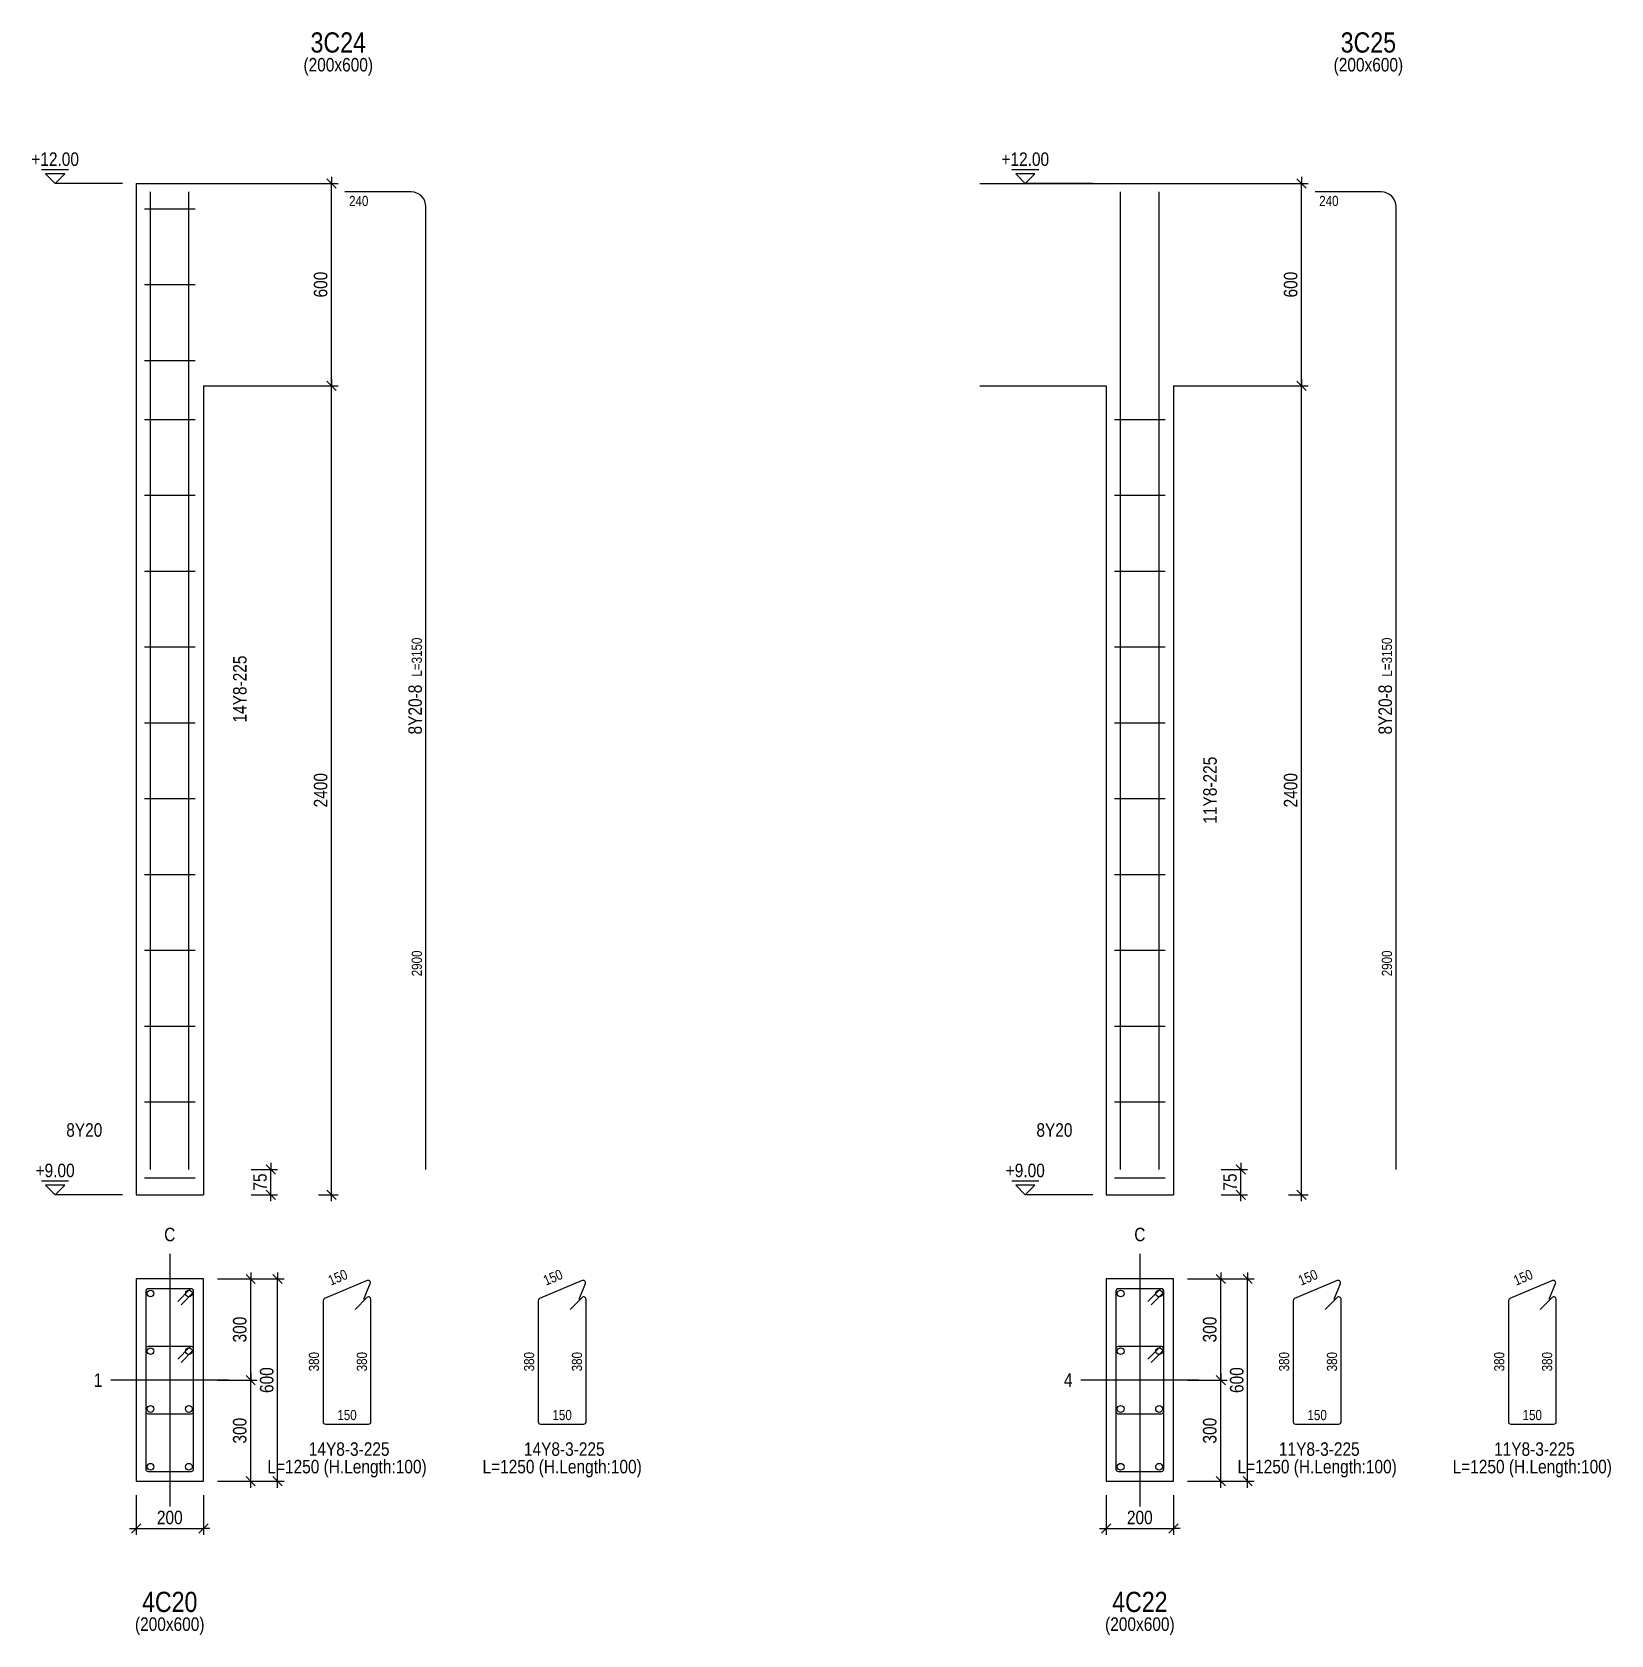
# Model space of a CAD drawing. Extents: x 0 to 206258, y -403073 to 0.
# Drawn here: x 56291 to 68003, y -155774 to -143886 of the extents above; entities that cross this region are included whole.
import ezdxf
from ezdxf.enums import TextEntityAlignment as Align
from ezdxf.lldxf.tags import DXFTag

# ---------------------------------------------------------------- set-up
doc = ezdxf.new("R2010")
doc.units = 0
doc.header["$LTSCALE"] = 1000
for name, color, linetype in [('Axis Line(Dir 1)', 8, 'CENTER2'), ('Axis Line(Dir 2)', 150, 'CENTER2'), ('Column Line(D)', 1, 'Continuous'), ('Dimension Line', 5, 'Continuous'), ('Dimension Text', 5, 'Continuous'), ('Link Line', 3, 'Continuous'), ('Rebar Label', 6, 'Continuous'), ('Rebar Length Text', 8, 'Continuous'), ('Rebar Line', 7, 'Continuous'), ('Top Rebar Label', 6, 'Continuous'), ('Top Rebar Length Text', 8, 'Continuous'), ('Top Rebar Line', 7, 'Continuous')]:
    doc.layers.add(name, color=color, linetype=linetype)
for name, color, linetype, true_color in [('Column Label(D)', 12, 'Continuous', 0xbd0000), ('Column Size Label (D)', 94, 'Continuous', 0x008100), ('Level Mark Line', 253, 'Continuous', 0x828282), ('Level Mark Text', 253, 'Continuous', 0x828282), ('Link Label', 94, 'Continuous', 0x008100), ('Link Length Text', 94, 'Continuous', 0x008100)]:
    doc.layers.add(name, color=color, linetype=linetype, true_color=true_color)
doc.styles.add('Column Label(D)', font='ARIALN.TTF', dxfattribs={"height": 150})
doc.styles.add('Column Size Label (D)', font='ARIALN.TTF', dxfattribs={"height": 100})
doc.styles.add('Dimension Text', font='ARIALN.TTF', dxfattribs={"height": 100})
doc.styles.add('Level Mark Text', font='ARIALN.TTF', dxfattribs={"height": 100})
doc.styles.add('Link Label', font='ARIALN.TTF', dxfattribs={"height": 100})
doc.styles.add('Link Length Text', font='ARIALN.TTF', dxfattribs={"height": 100})
doc.styles.add('Rebar Label', font='ARIALN.TTF', dxfattribs={"height": 100})
doc.styles.add('Rebar Length Text', font='ARIALN.TTF', dxfattribs={"height": 75})
doc.styles.add('Top Rebar Label', font='ARIALN.TTF', dxfattribs={"height": 100})
doc.styles.add('Top Rebar Length Text', font='ARIALN.TTF', dxfattribs={"height": 75})
tags = doc.linetypes.add('CENTER2', pattern=[1.125, 0.75, -0.125, 0.125, -0.125]).pattern_tags.tags
tags[10:11] = [DXFTag(74, 4), DXFTag(75, 0), DXFTag(340, '0'), DXFTag(46, 0.0), DXFTag(50, 0.0), DXFTag(44, 0.0), DXFTag(45, 0.0)]
tags[8:9] = [DXFTag(74, 4), DXFTag(75, 0), DXFTag(340, '0'), DXFTag(46, 0.0), DXFTag(50, 0.0), DXFTag(44, 0.0), DXFTag(45, 0.0)]
tags[6:7] = [DXFTag(74, 4), DXFTag(75, 0), DXFTag(340, '0'), DXFTag(46, 0.0), DXFTag(50, 0.0), DXFTag(44, 0.0), DXFTag(45, 0.0)]
tags[4:5] = [DXFTag(74, 4), DXFTag(75, 0), DXFTag(340, '0'), DXFTag(46, 0.0), DXFTag(50, 0.0), DXFTag(44, 0.0), DXFTag(45, 0.0)]
doc.dimstyles.new('COLUMNELV', dxfattribs={"dimtxt": 100, "dimasz": 30, "dimexe": 48.3, "dimexo": 103.5, "dimgap": 30, "dimtad": 1, "dimtoh": 1, "dimdec": 1, "dimlfac": 0.4, "dimdsep": 46, "dimtxsty": 'Dimension Text', "dimblk": 'PCDIM_TICK', "dimcen": 0.09, "dimclrd": 5, "dimclre": 5, "dimclrt": 5, "dimadec": 1, "dimazin": 0, "dimtp": 1, "dimtm": 1, "dimtfac": 1, "dimtdec": 4, "dimtofl": 0, "dimtmove": 0, "dimatfit": 3, "dimfxl": 1, "dimtolj": 1, "dimtzin": 0, "dimarcsym": 0})

msp = doc.modelspace()

# ---------------------------------------------------------------- texts
at = {"layer": 'Column Label(D)', "transparency": 33554687, "style": 'Column Label(D)'}
for s, p in [('3C24', (58562.599, -143888.253)), ('3C25', (66203.484, -143888.253)), ('4C20', (57312.599, -155453.768)), ('4C22', (64508.484, -155453.768))]:
    msp.add_text(s, height=150, dxfattribs=at).set_placement(p, align=Align.TOP_CENTER)
at = {"layer": 'Column Size Label (D)', "transparency": 33554687, "style": 'Column Size Label (D)'}
for p in [(58562.599, -144078.253), (66203.484, -144078.253), (57312.599, -155643.768), (64508.484, -155643.768)]:
    msp.add_text('(200x600)', height=100, dxfattribs=at).set_placement(p, align=Align.TOP_CENTER)
at = {"layer": 'Dimension Text', "transparency": 33554687, "style": 'Dimension Text'}
for p in [(57312.599, -152883.768), (64508.484, -152883.768)]:
    msp.add_text('C', height=100, dxfattribs=at).set_placement(p, align=Align.BOTTOM_CENTER)
for s, p in [('1', (56812.599, -153883.768)), ('4', (64008.484, -153883.768))]:
    msp.add_text(s, height=100, dxfattribs=at).set_placement(p, align=Align.MIDDLE_RIGHT)
at = {"layer": 'Level Mark Text', "transparency": 33554687, "style": 'Level Mark Text'}
for s, p in [('+12.00', (56462.599, -144908.768)), ('+12.00', (63658.484, -144908.768)), ('+9.00', (56462.599, -152408.768)), ('+9.00', (63658.484, -152408.768))]:
    msp.add_text(s, height=100, dxfattribs=at).set_placement(p, align=Align.BOTTOM_CENTER)
at = {"layer": 'Link Label', "transparency": 33554687, "style": 'Link Label'}
for s, p in [(' 14Y8-3-225', (58627.599, -154445.435)), (' 14Y8-3-225', (60223.189, -154445.435)), (' 11Y8-3-225', (65823.484, -154445.435)), (' 11Y8-3-225', (67419.074, -154445.435))]:
    msp.add_text(s, height=100, dxfattribs=at).set_placement(p, align=Align.CENTER)
at = {"layer": 'Link Length Text', "transparency": 33554687, "style": 'Link Length Text'}
for p in [(58627.599, -154575.435), (60223.189, -154575.435), (65823.484, -154575.435), (67419.074, -154575.435)]:
    msp.add_text('L=1250 (H.Length:100)', height=100, dxfattribs=at).set_placement(p, align=Align.CENTER)
at = {"layer": 'Rebar Label', "transparency": 33554687, "style": 'Rebar Label'}
for s, p in [('14Y8-225', (57912.599, -148758.768)), ('11Y8-225', (65108.484, -149508.768))]:
    msp.add_text(s, height=100, rotation=90, dxfattribs=at).set_placement(p, align=Align.BOTTOM_CENTER)
at = {"layer": 'Rebar Length Text', "transparency": 33554687, "style": 'Rebar Length Text'}
for s, rotation, p in [('150', 22.9057699, (58573.82, -153156.492)), ('150', 22.9057699, (60169.41, -153156.492)), ('150', 22.9057699, (65769.705, -153156.492)), ('150', 22.9057699, (67365.295, -153156.492)), ('380', 90, (58420.099, -153747.102)), ('380', 90, (58775.099, -153747.102)), ('380', 90, (60015.689, -153747.102)), ('380', 90, (60370.689, -153747.102)), ('380', 90, (65615.984, -153747.102)), ('380', 90, (65970.984, -153747.102)), ('380', 90, (67211.574, -153747.102)), ('380', 90, (67566.574, -153747.102))]:
    msp.add_text(s, height=75, rotation=rotation, dxfattribs=at).set_placement(p, align=Align.CENTER)
for p in [(58627.599, -154180.435), (60223.189, -154180.435), (65823.484, -154180.435), (67419.074, -154180.435)]:
    msp.add_text('150', height=75, dxfattribs=at).set_placement(p, align=Align.CENTER)
at = {"layer": 'Top Rebar Label', "transparency": 33554687, "style": 'Top Rebar Label'}
for p in [(59182.599, -148726.268), (66378.484, -148726.268)]:
    msp.add_text(' 8Y20-8', height=100, rotation=90, dxfattribs=at).set_placement(p, align=Align.RIGHT)
for p in [(56812.599, -152108.768), (64008.484, -152108.768)]:
    msp.add_text(' 8Y20', height=100, dxfattribs=at).set_placement(p, align=Align.BOTTOM_RIGHT)
at = {"layer": 'Top Rebar Length Text', "transparency": 33554687, "style": 'Top Rebar Length Text'}
for p in [(58642.599, -145101.268), (65838.484, -145101.268)]:
    msp.add_text('240', height=75, dxfattribs=at).set_placement(p, align=Align.TOP_LEFT)
for s, p in [('L=3150', (59182.599, -148666.268)), ('L=3150', (66378.484, -148666.268)), ('2900', (59182.599, -150888.947)), ('2900', (66378.484, -150888.947))]:
    msp.add_text(s, height=75, rotation=90, dxfattribs=at).set_placement(p)

# ---------------------------------------------------------------- blocks, each defined once
blk = doc.blocks.new('PCDIM_TICK')
at = {"layer": 'Dimension Line', "color": 0, "transparency": 33554687}
for p, q in [((1.15, 1.15), (-1.15, -1.15)), ((1.61, 0), (0, 0))]:
    blk.add_line(p, q, dxfattribs=at)
blk = doc.blocks.new('*U2466')
at = {"layer": 'Dimension Line', "color": 5, "true_color": 0x0000ff, "transparency": 16777216}
for p, q in [((58416, -146509), (58561, -146509)), ((58513, -152509), (58513, -146509)), ((58416, -152509), (58561, -152509))]:
    blk.add_line(p, q, dxfattribs=at)
at = {"layer": 'Dimension Line', "color": 5, "true_color": 0x0000ff, "transparency": 16777216, "xscale": 30, "yscale": 30}
for p, rotation in [((58513, -146509), 89.99999999999447), ((58513, -152509), 269.9999999999834)]:
    blk.add_blockref('PCDIM_TICK', p, dxfattribs=dict(at, rotation=rotation))
at = {"layer": 'Dimension Line', "color": 5, "true_color": 0x0000ff, "transparency": 16777216, "insert": (58483, -149509), "char_height": 100, "width": 247.25, "attachment_point": 8, "rotation": 90, "style": 'Dimension Text'}
blk.add_mtext('2400', dxfattribs=at)
blk = doc.blocks.new('*U2467')
at = {"layer": 'Dimension Line', "color": 5, "true_color": 0x0000ff, "transparency": 16777216}
for p, q in [((58416, -145009), (58561, -145009)), ((58513, -146509), (58513, -145009)), ((58416, -146509), (58561, -146509))]:
    blk.add_line(p, q, dxfattribs=at)
at = {"layer": 'Dimension Line', "color": 5, "true_color": 0x0000ff, "transparency": 16777216, "xscale": 30, "yscale": 30}
for p, rotation in [((58513, -145009), 89.99999999999447), ((58513, -146509), 269.9999999999834)]:
    blk.add_blockref('PCDIM_TICK', p, dxfattribs=dict(at, rotation=rotation))
at = {"layer": 'Dimension Line', "color": 5, "true_color": 0x0000ff, "transparency": 16777216, "insert": (58483, -145759), "char_height": 100, "width": 181.97, "attachment_point": 8, "rotation": 90, "style": 'Dimension Text'}
blk.add_mtext('600', dxfattribs=at)
blk = doc.blocks.new('*U2468')
at = {"layer": 'Dimension Line', "color": 5, "true_color": 0x0000ff, "transparency": 16777216}
for p, q in [((57916, -152321), (58111, -152321)), ((58063, -152509), (58063, -152321)), ((57916, -152509), (58111, -152509))]:
    blk.add_line(p, q, dxfattribs=at)
at = {"layer": 'Dimension Line', "color": 5, "true_color": 0x0000ff, "transparency": 16777216, "xscale": 30, "yscale": 30}
for p, rotation in [((58063, -152321), 89.99999999999447), ((58063, -152509), 269.9999999999834)]:
    blk.add_blockref('PCDIM_TICK', p, dxfattribs=dict(at, rotation=rotation))
at = {"layer": 'Dimension Line', "color": 5, "true_color": 0x0000ff, "transparency": 16777216, "insert": (58033, -152415), "char_height": 100, "width": 117.23, "attachment_point": 8, "rotation": 90, "style": 'Dimension Text'}
blk.add_mtext('75', dxfattribs=at)
blk = doc.blocks.new('*U2469')
at = {"layer": 'Dimension Line', "color": 5, "true_color": 0x0000ff, "transparency": 16777216}
for p, q in [((57063, -154737), (57063, -155032)), ((57563, -154737), (57563, -155032)), ((57063, -154984), (57563, -154984))]:
    blk.add_line(p, q, dxfattribs=at)
at = {"layer": 'Dimension Line', "color": 5, "true_color": 0x0000ff, "transparency": 16777216, "xscale": 30, "yscale": 30, "rotation": 180.0000000000004}
blk.add_blockref('PCDIM_TICK', (57063, -154984), dxfattribs=at)
at = {"layer": 'Dimension Line', "color": 5, "true_color": 0x0000ff, "transparency": 16777216, "xscale": 30, "yscale": 30}
blk.add_blockref('PCDIM_TICK', (57563, -154984), dxfattribs=at)
at = {"layer": 'Dimension Line', "color": 5, "true_color": 0x0000ff, "transparency": 16777216, "insert": (57313, -154954), "char_height": 100, "width": 182.77, "attachment_point": 8, "style": 'Dimension Text'}
blk.add_mtext('200', dxfattribs=at)
blk = doc.blocks.new('*U2470')
at = {"layer": 'Dimension Line', "color": 5, "true_color": 0x0000ff, "transparency": 16777216}
for p, q in [((57666, -153884), (57961, -153884)), ((57913, -154634), (57913, -153884)), ((57666, -154634), (57961, -154634))]:
    blk.add_line(p, q, dxfattribs=at)
at = {"layer": 'Dimension Line', "color": 5, "true_color": 0x0000ff, "transparency": 16777216, "xscale": 30, "yscale": 30}
for p, rotation in [((57913, -153884), 89.99999999999447), ((57913, -154634), 269.9999999999834)]:
    blk.add_blockref('PCDIM_TICK', p, dxfattribs=dict(at, rotation=rotation))
at = {"layer": 'Dimension Line', "color": 5, "true_color": 0x0000ff, "transparency": 16777216, "insert": (57883, -154259), "char_height": 100, "width": 181.5, "attachment_point": 8, "rotation": 90, "style": 'Dimension Text'}
blk.add_mtext('300', dxfattribs=at)
blk = doc.blocks.new('*U2471')
at = {"layer": 'Dimension Line', "color": 5, "true_color": 0x0000ff, "transparency": 16777216}
for p, q in [((57666, -153134), (57961, -153134)), ((57913, -153884), (57913, -153134)), ((57666, -153884), (57961, -153884))]:
    blk.add_line(p, q, dxfattribs=at)
at = {"layer": 'Dimension Line', "color": 5, "true_color": 0x0000ff, "transparency": 16777216, "xscale": 30, "yscale": 30}
for p, rotation in [((57913, -153134), 89.99999999999447), ((57913, -153884), 269.9999999999834)]:
    blk.add_blockref('PCDIM_TICK', p, dxfattribs=dict(at, rotation=rotation))
at = {"layer": 'Dimension Line', "color": 5, "true_color": 0x0000ff, "transparency": 16777216, "insert": (57883, -153509), "char_height": 100, "width": 181.5, "attachment_point": 8, "rotation": 90, "style": 'Dimension Text'}
blk.add_mtext('300', dxfattribs=at)
blk = doc.blocks.new('*U2472')
at = {"layer": 'Dimension Line', "color": 5, "true_color": 0x0000ff, "transparency": 16777216}
for p, q in [((57666, -153134), (58161, -153134)), ((58113, -154634), (58113, -153134)), ((57666, -154634), (58161, -154634))]:
    blk.add_line(p, q, dxfattribs=at)
at = {"layer": 'Dimension Line', "color": 5, "true_color": 0x0000ff, "transparency": 16777216, "xscale": 30, "yscale": 30}
for p, rotation in [((58113, -153134), 89.99999999999447), ((58113, -154634), 269.9999999999834)]:
    blk.add_blockref('PCDIM_TICK', p, dxfattribs=dict(at, rotation=rotation))
at = {"layer": 'Dimension Line', "color": 5, "true_color": 0x0000ff, "transparency": 16777216, "insert": (58083, -153884), "char_height": 100, "width": 181.97, "attachment_point": 8, "rotation": 90, "style": 'Dimension Text'}
blk.add_mtext('600', dxfattribs=at)
blk = doc.blocks.new('*U2473')
at = {"layer": 'Dimension Line', "color": 5, "true_color": 0x0000ff, "transparency": 16777216}
for p, q in [((65612, -146509), (65757, -146509)), ((65708, -152509), (65708, -146509)), ((65612, -152509), (65757, -152509))]:
    blk.add_line(p, q, dxfattribs=at)
at = {"layer": 'Dimension Line', "color": 5, "true_color": 0x0000ff, "transparency": 16777216, "xscale": 30, "yscale": 30}
for p, rotation in [((65708, -146509), 89.99999999999447), ((65708, -152509), 269.9999999999834)]:
    blk.add_blockref('PCDIM_TICK', p, dxfattribs=dict(at, rotation=rotation))
at = {"layer": 'Dimension Line', "color": 5, "true_color": 0x0000ff, "transparency": 16777216, "insert": (65678, -149509), "char_height": 100, "width": 247.25, "attachment_point": 8, "rotation": 90, "style": 'Dimension Text'}
blk.add_mtext('2400', dxfattribs=at)
blk = doc.blocks.new('*U2474')
at = {"layer": 'Dimension Line', "color": 5, "true_color": 0x0000ff, "transparency": 16777216}
for p, q in [((65612, -145009), (65757, -145009)), ((65708, -146509), (65708, -145009)), ((65612, -146509), (65757, -146509))]:
    blk.add_line(p, q, dxfattribs=at)
at = {"layer": 'Dimension Line', "color": 5, "true_color": 0x0000ff, "transparency": 16777216, "xscale": 30, "yscale": 30}
for p, rotation in [((65708, -145009), 89.99999999999447), ((65708, -146509), 269.9999999999834)]:
    blk.add_blockref('PCDIM_TICK', p, dxfattribs=dict(at, rotation=rotation))
at = {"layer": 'Dimension Line', "color": 5, "true_color": 0x0000ff, "transparency": 16777216, "insert": (65678, -145759), "char_height": 100, "width": 181.97, "attachment_point": 8, "rotation": 90, "style": 'Dimension Text'}
blk.add_mtext('600', dxfattribs=at)
blk = doc.blocks.new('*U2475')
at = {"layer": 'Dimension Line', "color": 5, "true_color": 0x0000ff, "transparency": 16777216}
for p, q in [((65112, -152321), (65307, -152321)), ((65258, -152509), (65258, -152321)), ((65112, -152509), (65307, -152509))]:
    blk.add_line(p, q, dxfattribs=at)
at = {"layer": 'Dimension Line', "color": 5, "true_color": 0x0000ff, "transparency": 16777216, "xscale": 30, "yscale": 30}
for p, rotation in [((65258, -152321), 89.99999999999447), ((65258, -152509), 269.9999999999834)]:
    blk.add_blockref('PCDIM_TICK', p, dxfattribs=dict(at, rotation=rotation))
at = {"layer": 'Dimension Line', "color": 5, "true_color": 0x0000ff, "transparency": 16777216, "insert": (65228, -152415), "char_height": 100, "width": 117.23, "attachment_point": 8, "rotation": 90, "style": 'Dimension Text'}
blk.add_mtext('75', dxfattribs=at)
blk = doc.blocks.new('*U2476')
at = {"layer": 'Dimension Line', "color": 5, "true_color": 0x0000ff, "transparency": 16777216}
for p, q in [((64258, -154737), (64258, -155032)), ((64758, -154737), (64758, -155032)), ((64258, -154984), (64758, -154984))]:
    blk.add_line(p, q, dxfattribs=at)
at = {"layer": 'Dimension Line', "color": 5, "true_color": 0x0000ff, "transparency": 16777216, "xscale": 30, "yscale": 30, "rotation": 180.0000000000004}
blk.add_blockref('PCDIM_TICK', (64258, -154984), dxfattribs=at)
at = {"layer": 'Dimension Line', "color": 5, "true_color": 0x0000ff, "transparency": 16777216, "xscale": 30, "yscale": 30}
blk.add_blockref('PCDIM_TICK', (64758, -154984), dxfattribs=at)
at = {"layer": 'Dimension Line', "color": 5, "true_color": 0x0000ff, "transparency": 16777216, "insert": (64508, -154954), "char_height": 100, "width": 182.77, "attachment_point": 8, "style": 'Dimension Text'}
blk.add_mtext('200', dxfattribs=at)
blk = doc.blocks.new('*U2477')
at = {"layer": 'Dimension Line', "color": 5, "true_color": 0x0000ff, "transparency": 16777216}
for p, q in [((64862, -153884), (65157, -153884)), ((65108, -154634), (65108, -153884)), ((64862, -154634), (65157, -154634))]:
    blk.add_line(p, q, dxfattribs=at)
at = {"layer": 'Dimension Line', "color": 5, "true_color": 0x0000ff, "transparency": 16777216, "xscale": 30, "yscale": 30}
for p, rotation in [((65108, -153884), 89.99999999999447), ((65108, -154634), 269.9999999999834)]:
    blk.add_blockref('PCDIM_TICK', p, dxfattribs=dict(at, rotation=rotation))
at = {"layer": 'Dimension Line', "color": 5, "true_color": 0x0000ff, "transparency": 16777216, "insert": (65078, -154259), "char_height": 100, "width": 181.5, "attachment_point": 8, "rotation": 90, "style": 'Dimension Text'}
blk.add_mtext('300', dxfattribs=at)
blk = doc.blocks.new('*U2478')
at = {"layer": 'Dimension Line', "color": 5, "true_color": 0x0000ff, "transparency": 16777216}
for p, q in [((64862, -153134), (65157, -153134)), ((65108, -153884), (65108, -153134)), ((64862, -153884), (65157, -153884))]:
    blk.add_line(p, q, dxfattribs=at)
at = {"layer": 'Dimension Line', "color": 5, "true_color": 0x0000ff, "transparency": 16777216, "xscale": 30, "yscale": 30}
for p, rotation in [((65108, -153134), 89.99999999999447), ((65108, -153884), 269.9999999999834)]:
    blk.add_blockref('PCDIM_TICK', p, dxfattribs=dict(at, rotation=rotation))
at = {"layer": 'Dimension Line', "color": 5, "true_color": 0x0000ff, "transparency": 16777216, "insert": (65078, -153509), "char_height": 100, "width": 181.5, "attachment_point": 8, "rotation": 90, "style": 'Dimension Text'}
blk.add_mtext('300', dxfattribs=at)
blk = doc.blocks.new('*U2479')
at = {"layer": 'Dimension Line', "color": 5, "true_color": 0x0000ff, "transparency": 16777216}
for p, q in [((64862, -153134), (65357, -153134)), ((65308, -154634), (65308, -153134)), ((64862, -154634), (65357, -154634))]:
    blk.add_line(p, q, dxfattribs=at)
at = {"layer": 'Dimension Line', "color": 5, "true_color": 0x0000ff, "transparency": 16777216, "xscale": 30, "yscale": 30}
for p, rotation in [((65308, -153134), 89.99999999999447), ((65308, -154634), 269.9999999999834)]:
    blk.add_blockref('PCDIM_TICK', p, dxfattribs=dict(at, rotation=rotation))
at = {"layer": 'Dimension Line', "color": 5, "true_color": 0x0000ff, "transparency": 16777216, "insert": (65278, -153884), "char_height": 100, "width": 181.97, "attachment_point": 8, "rotation": 90, "style": 'Dimension Text'}
blk.add_mtext('600', dxfattribs=at)

# ---------------------------------------------------------------- dimensions: what is measured, and where the dimension line sits
at = {"layer": 'Dimension Line', "transparency": 33554687}
for p1, p2, distance, picture, middle in [((58312.599, -146508.768), (58312.599, -145008.768), -200, '*U2467', (58512.599, -145758.768)), ((65508.484, -146508.768), (65508.484, -145008.768), -200, '*U2474', (65708.484, -145758.768)), ((58312.599, -152508.768), (58312.599, -146508.768), -200, '*U2466', (58512.599, -149508.768)), ((65508.484, -152508.768), (65508.484, -146508.768), -200, '*U2473', (65708.484, -149508.768)), ((57812.599, -152508.768), (57812.599, -152321.268), -250, '*U2468', (58062.599, -152415.018)), ((65008.484, -152508.768), (65008.484, -152321.268), -250, '*U2475', (65258.484, -152415.018)), ((57562.599, -153883.768), (57562.599, -153133.768), -350, '*U2471', (57912.599, -153508.768)), ((57562.599, -154633.768), (57562.599, -153133.768), -550, '*U2472', (58112.599, -153883.768)), ((64758.484, -153883.768), (64758.484, -153133.768), -350, '*U2478', (65108.484, -153508.768)), ((64758.484, -154633.768), (64758.484, -153133.768), -550, '*U2479', (65308.484, -153883.768)), ((57562.599, -154633.768), (57562.599, -153883.768), -350, '*U2470', (57912.599, -154258.768)), ((64758.484, -154633.768), (64758.484, -153883.768), -350, '*U2477', (65108.484, -154258.768)), ((57062.599, -154633.768), (57562.599, -154633.768), -350, '*U2469', (57312.599, -154983.768)), ((64258.484, -154633.768), (64758.484, -154633.768), -350, '*U2476', (64508.484, -154983.768))]:
    dim = msp.add_aligned_dim(p1=p1, p2=p2, distance=distance, dimstyle='COLUMNELV', override={"dimscale": 1, "dimtxt": 100, "dimasz": 30, "dimexe": 48.3, "dimexo": 103.5, "dimgap": 30, "dimtad": 1, "dimtih": 0, "dimdec": 1, "dimlfac": 0.4, "dimzin": 8, "dimlunit": 2, "dimpost": '', "dimtxsty": 'Dimension Text', "dimblk": 'PCDIM_TICK', "dimse1": 0, "dimse2": 0, "dimsd2": 0, "dimclrd": 5, "dimclre": 5, "dimclrt": 5, "dimaunit": 0, "dimadec": 1, "dimazin": 0, "dimtol": 0, "dimtp": 1, "dimtm": 1, "dimtmove": 0}, dxfattribs=at)
    dim.commit()
    dim.dimension.update_dxf_attribs({"geometry": picture, "text_midpoint": middle})

# ---------------------------------------------------------------- linework, layer by layer
at = {"layer": 'Axis Line(Dir 1)', "transparency": 33554687}
for points in [[(57750.099, -153883.768), (56875.099, -153883.768)], [(64945.984, -153883.768), (64070.984, -153883.768)]]:
    msp.add_lwpolyline(points, dxfattribs=at)
at = {"layer": 'Axis Line(Dir 2)', "transparency": 33554687}
for points in [[(57312.599, -152946.268), (57312.599, -154821.268)], [(64508.484, -152946.268), (64508.484, -154821.268)]]:
    msp.add_lwpolyline(points, dxfattribs=at)
at = {"layer": 'Column Line(D)', "transparency": 33554687}
for points in [[(57062.599, -145008.768), (57062.599, -152508.768)], [(57062.599, -145008.768), (57562.599, -145008.768)], [(57562.599, -145008.768), (58500.099, -145008.768)], [(63320.984, -145008.768), (64258.484, -145008.768)], [(64258.484, -145008.768), (64758.484, -145008.768)], [(64758.484, -145008.768), (65695.984, -145008.768)], [(57562.599, -146508.768), (58500.099, -146508.768)], [(57562.599, -146508.768), (57562.599, -152508.768)], [(63320.984, -146508.768), (64258.484, -146508.768)], [(64258.484, -146508.768), (64258.484, -152508.768)], [(64758.484, -146508.768), (65695.984, -146508.768)], [(64758.484, -146508.768), (64758.484, -152508.768)], [(57062.599, -152508.768), (57562.599, -152508.768)], [(64258.484, -152508.768), (64758.484, -152508.768)]]:
    msp.add_lwpolyline(points, dxfattribs=at)
for points in [[(57062.599, -154633.768), (57562.599, -154633.768), (57562.599, -153133.768), (57062.599, -153133.768)], [(64258.484, -154633.768), (64758.484, -154633.768), (64758.484, -153133.768), (64258.484, -153133.768)]]:
    msp.add_lwpolyline(points, close=True, dxfattribs=at)
at = {"layer": 'Level Mark Line', "transparency": 33554687}
for points in [[(56562.599, -144908.768), (56362.599, -144908.768)], [(63758.484, -144908.768), (63558.484, -144908.768)], [(56462.599, -145008.768), (56533.31, -144938.058), (56391.888, -144938.058), (56462.599, -145008.768)], [(56962.599, -145008.768), (56462.599, -145008.768)], [(63658.484, -145008.768), (63729.194, -144938.058), (63587.773, -144938.058), (63658.484, -145008.768)], [(64158.484, -145008.768), (63658.484, -145008.768)], [(56562.599, -152408.768), (56362.599, -152408.768)], [(56462.599, -152508.768), (56533.31, -152438.058), (56391.888, -152438.058), (56462.599, -152508.768)], [(56962.599, -152508.768), (56462.599, -152508.768)], [(63758.484, -152408.768), (63558.484, -152408.768)], [(63658.484, -152508.768), (63729.194, -152438.058), (63587.773, -152438.058), (63658.484, -152508.768)], [(64158.484, -152508.768), (63658.484, -152508.768)]]:
    msp.add_lwpolyline(points, dxfattribs=at)
at = {"layer": 'Link Line', "transparency": 33554687}
for p, q in [((57125.099, -145196.268), (57500.099, -145196.268)), ((57125.099, -145758.768), (57500.099, -145758.768)), ((57125.099, -146321.268), (57500.099, -146321.268)), ((57125.099, -146758.768), (57500.099, -146758.768)), ((64320.984, -146758.768), (64695.984, -146758.768)), ((57125.099, -147321.268), (57500.099, -147321.268)), ((64320.984, -147321.268), (64695.984, -147321.268)), ((57125.099, -147883.768), (57500.099, -147883.768)), ((64320.984, -147883.768), (64695.984, -147883.768)), ((57125.099, -148446.268), (57500.099, -148446.268)), ((64320.984, -148446.268), (64695.984, -148446.268)), ((57125.099, -149008.768), (57500.099, -149008.768)), ((64320.984, -149008.768), (64695.984, -149008.768)), ((57125.099, -149571.268), (57500.099, -149571.268)), ((64320.984, -149571.268), (64695.984, -149571.268)), ((57125.099, -150133.768), (57500.099, -150133.768)), ((64320.984, -150133.768), (64695.984, -150133.768)), ((57125.099, -150696.268), (57500.099, -150696.268)), ((64320.984, -150696.268), (64695.984, -150696.268)), ((57125.099, -151258.768), (57500.099, -151258.768)), ((64320.984, -151258.768), (64695.984, -151258.768)), ((57125.099, -151821.268), (57500.099, -151821.268)), ((64320.984, -151821.268), (64695.984, -151821.268)), ((57125.099, -152383.768), (57500.099, -152383.768)), ((64320.984, -152383.768), (64695.984, -152383.768))]:
    msp.add_line(p, q, dxfattribs=at)
for points in [[(57396.585, -153324.531), (57484.973, -153236.143, 0.668178638), (57472.599, -153206.268), (57152.599, -153206.268, 0.414213562), (57135.099, -153223.768), (57135.099, -154115.435, 0.414213562), (57152.599, -154132.935), (57472.599, -154132.935, 0.414213562), (57490.099, -154115.435), (57490.099, -153223.768, 0.668178638), (57460.225, -153211.394), (57371.836, -153299.782)], [(58753.116, -153284.119), (58800.132, -153168.299, 0.668178638), (58777.106, -153145.596), (58460.788, -153279.252, 0.301414294), (58450.099, -153295.372), (58450.099, -154192.935, 0.414213562), (58467.599, -154210.435), (58787.599, -154210.435, 0.414213562), (58805.099, -154192.935), (58805.099, -153283.768, 0.668178638), (58775.225, -153271.394), (58686.836, -153359.782)], [(60348.706, -153284.12), (60395.722, -153168.299, 0.668178638), (60372.696, -153145.597), (60056.378, -153279.252, 0.301414294), (60045.689, -153295.372), (60045.689, -154192.935, 0.414213562), (60063.189, -154210.435), (60383.189, -154210.435, 0.414213562), (60400.689, -154192.935), (60400.689, -153283.769, 0.668178638), (60370.814, -153271.394), (60282.426, -153359.783)], [(64592.47, -153324.531), (64680.858, -153236.143, 0.668178638), (64668.484, -153206.268), (64348.484, -153206.268, 0.414213562), (64330.984, -153223.768), (64330.984, -154115.435, 0.414213562), (64348.484, -154132.935), (64668.484, -154132.935, 0.414213562), (64685.984, -154115.435), (64685.984, -153223.768, 0.668178638), (64656.109, -153211.394), (64567.721, -153299.782)], [(65949.001, -153284.119), (65996.017, -153168.299, 0.668178638), (65972.991, -153145.596), (65656.672, -153279.252, 0.301414294), (65645.984, -153295.372), (65645.984, -154192.935, 0.414213562), (65663.484, -154210.435), (65983.484, -154210.435, 0.414213562), (66000.984, -154192.935), (66000.984, -153283.768, 0.668178638), (65971.109, -153271.394), (65882.721, -153359.782)], [(67544.59, -153284.12), (67591.607, -153168.299, 0.668178638), (67568.581, -153145.597), (67252.262, -153279.252, 0.301414294), (67241.574, -153295.372), (67241.574, -154192.935, 0.414213562), (67259.074, -154210.435), (67579.074, -154210.435, 0.414213562), (67596.574, -154192.935), (67596.574, -153283.769, 0.668178638), (67566.699, -153271.394), (67478.311, -153359.783)], [(57396.585, -153752.864), (57484.973, -153664.476, 0.668178638), (57472.599, -153634.602), (57152.599, -153634.602, 0.414213562), (57135.099, -153652.102), (57135.099, -154543.768, 0.414213562), (57152.599, -154561.268), (57472.599, -154561.268, 0.414213562), (57490.099, -154543.768), (57490.099, -153652.102, 0.668178638), (57460.225, -153639.727), (57371.836, -153728.116)], [(64592.47, -153752.864), (64680.858, -153664.476, 0.668178638), (64668.484, -153634.602), (64348.484, -153634.602, 0.414213562), (64330.984, -153652.102), (64330.984, -154543.768, 0.414213562), (64348.484, -154561.268), (64668.484, -154561.268, 0.414213562), (64685.984, -154543.768), (64685.984, -153652.102, 0.668178638), (64656.109, -153639.727), (64567.721, -153728.116)]]:
    msp.add_lwpolyline(points, format="xyb", dxfattribs=at)
at = {"layer": 'Rebar Line', "transparency": 33554687}
for centre in [(57170.099, -153241.268), (57455.099, -153241.268), (64365.984, -153241.268), (64650.984, -153241.268), (57170.099, -153669.602), (57455.099, -153669.602), (64365.984, -153669.602), (64650.984, -153669.602), (57170.099, -154097.935), (57455.099, -154097.935), (64365.984, -154097.935), (64650.984, -154097.935), (57170.099, -154526.268), (57455.099, -154526.268), (64365.984, -154526.268), (64650.984, -154526.268)]:
    msp.add_circle(centre, 25, dxfattribs=at)
at = {"layer": 'Top Rebar Line', "transparency": 33554687}
for points in [[(57170.099, -152321.268), (57170.099, -145071.268)], [(57455.099, -152321.268), (57455.099, -145071.268)], [(64365.984, -152321.268), (64365.984, -145071.268)], [(64650.984, -152321.268), (64650.984, -145071.268)]]:
    msp.add_lwpolyline(points, dxfattribs=at)
for points in [[(59212.599, -152321.268), (59212.599, -145181.224, 0.414213562), (59102.643, -145071.268), (58612.599, -145071.268)], [(66408.484, -152321.268), (66408.484, -145181.224, 0.414213562), (66298.528, -145071.268), (65808.484, -145071.268)]]:
    msp.add_lwpolyline(points, format="xyb", dxfattribs=at)

msp.set_redraw_order([(e.dxf.handle, doc.entitydb.next_handle()) for e in msp.query("TEXT MTEXT ATTDEF DIMENSION ARC_DIMENSION")])  # texts and dimensions are drawn at this point

doc.saveas('drawing.dxf')
